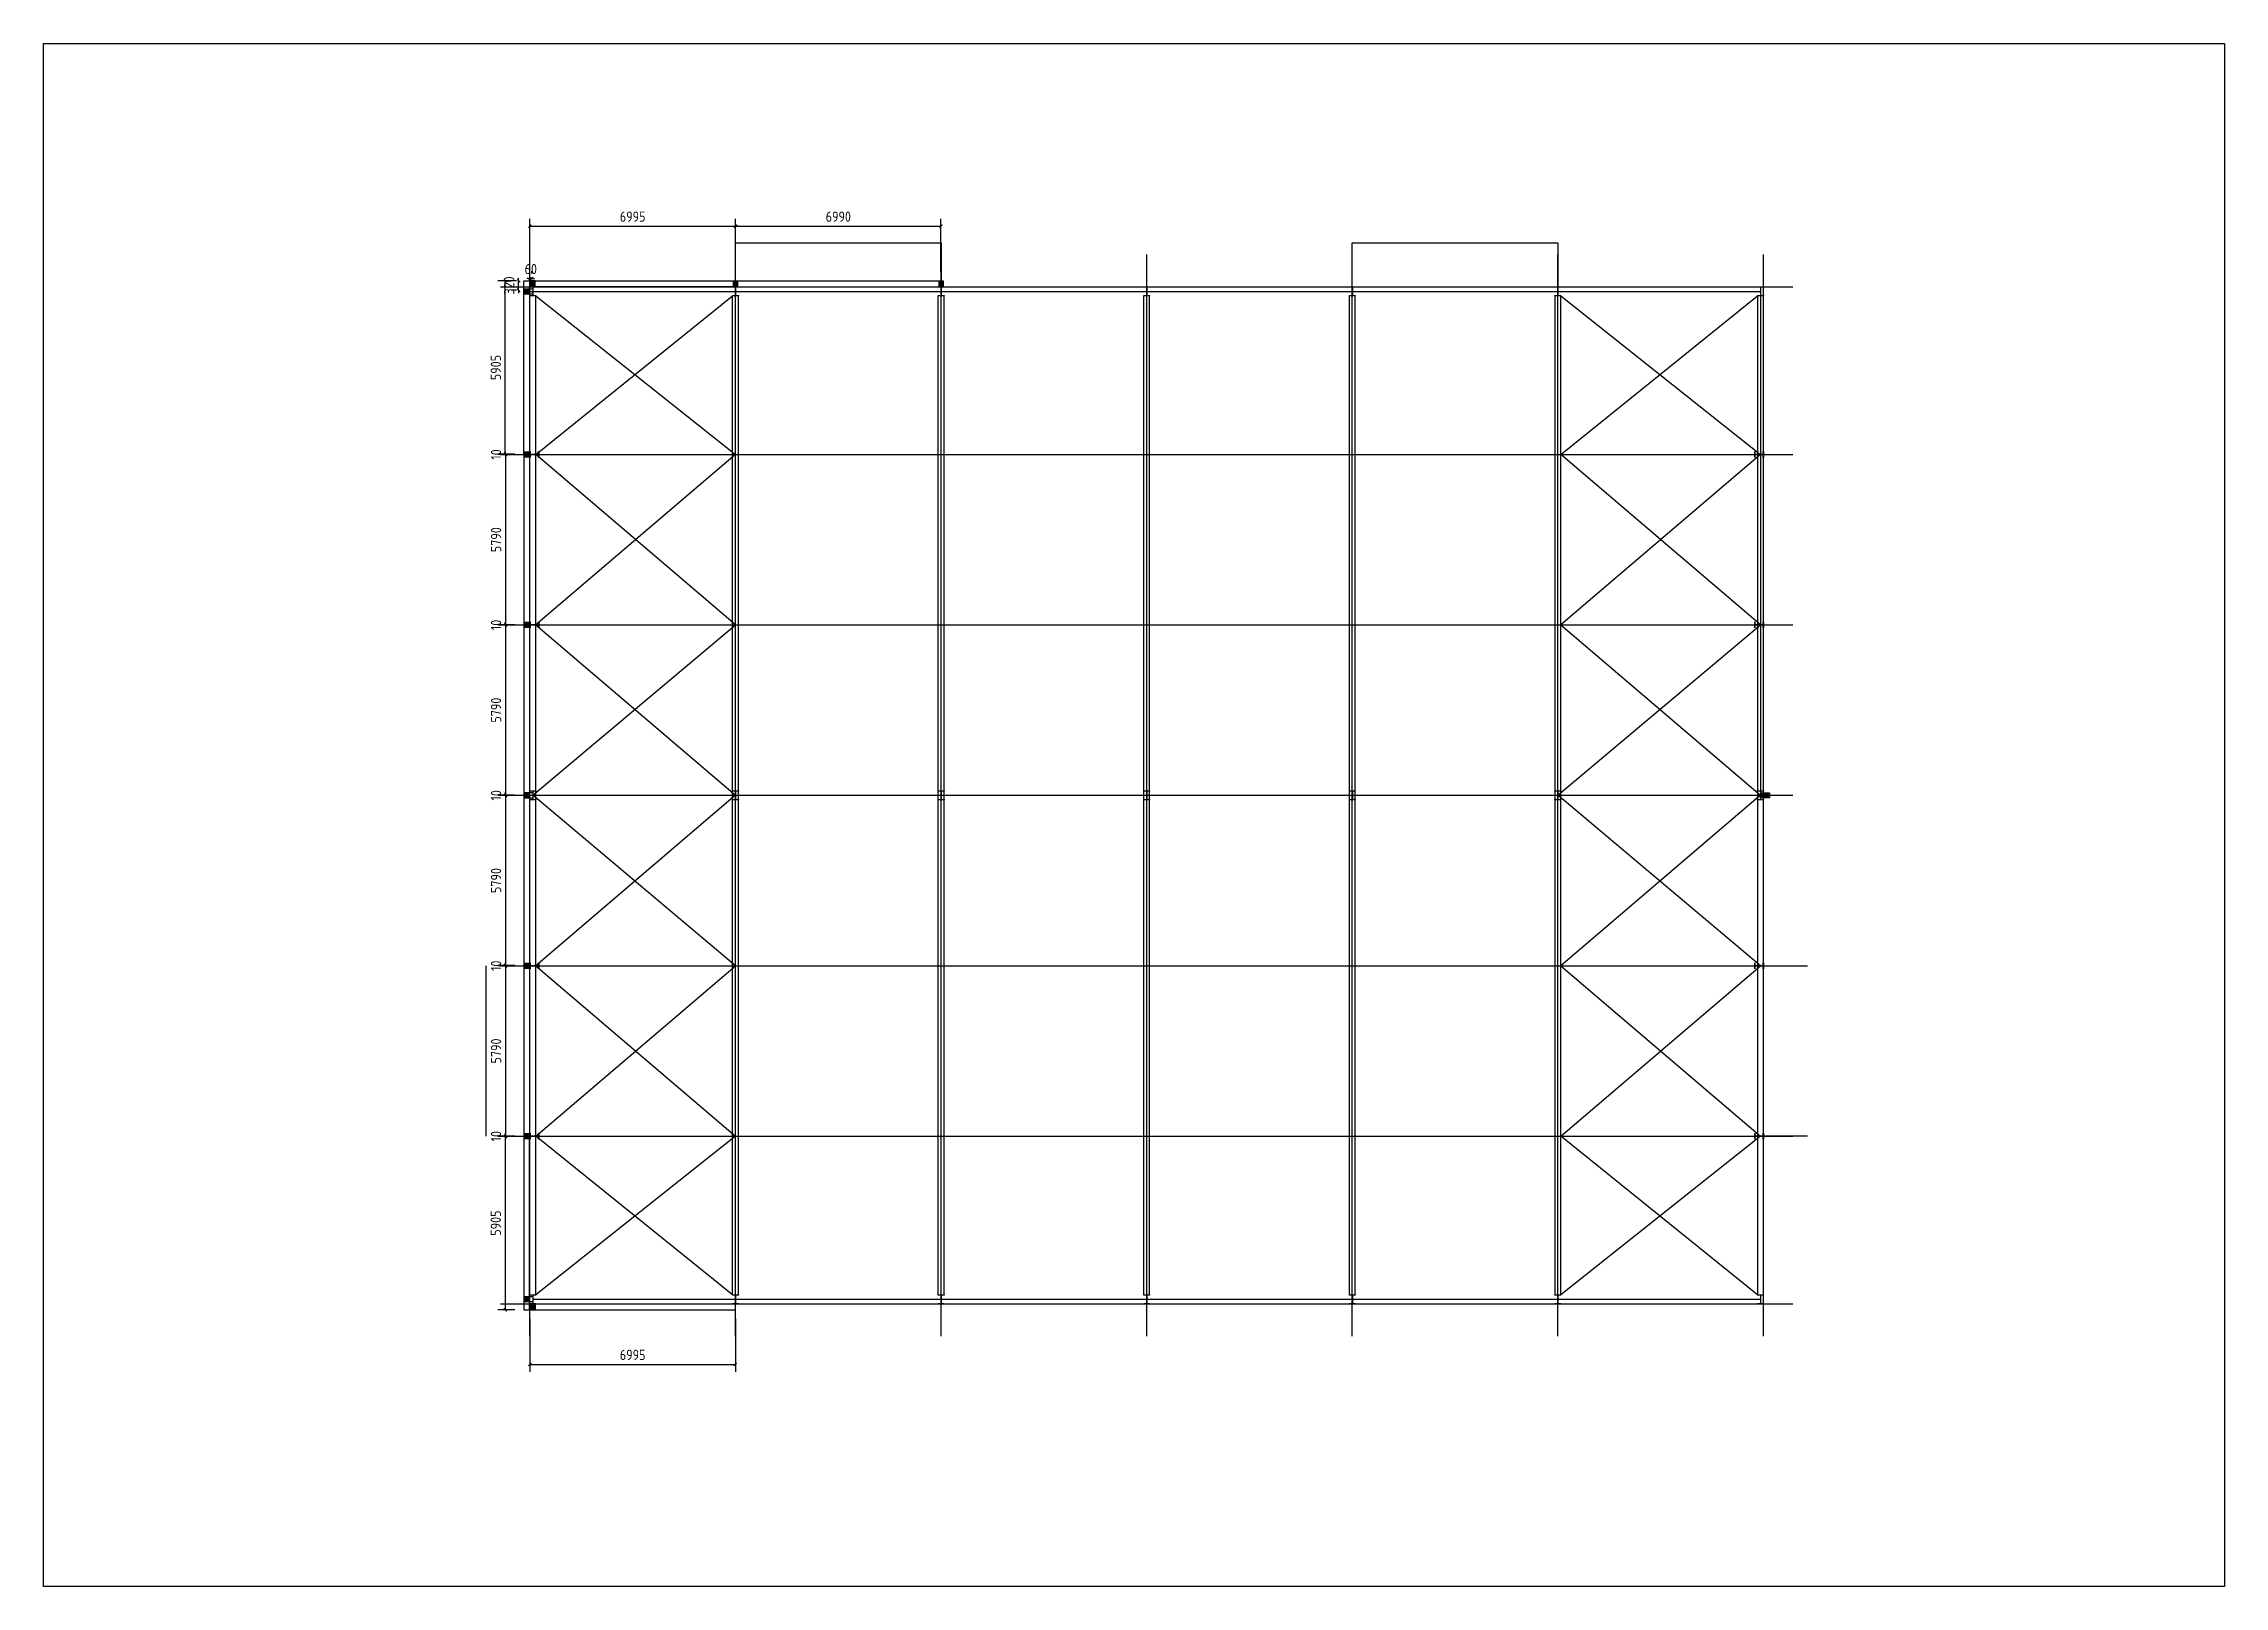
# Model space of a CAD drawing. Extents: x 102162 to 621267, y -39398 to 328893.
# Drawn here: x 220962 to 295212, y 212602 to 265102 of the extents above; entities that cross this region are included whole.
import ezdxf

# ---------------------------------------------------------------- set-up
doc = ezdxf.new("R2010")
doc.units = 0
doc.header["$LTSCALE"] = 1000
doc.header["$MEASUREMENT"] = 0
doc.linetypes.add('DOTE', pattern=[2.42, 2, -0.2, 0.02, -0.2])
doc.layers.add('DOTE', color=1, linetype='Continuous')
doc.styles.get("Standard").update_dxf_attribs({"font": 'gbenor.shx', "bigfont": 'gbcbig.shx'})
doc.dimstyles.get("Standard").update_dxf_attribs({"dimscale": 100, "dimtxt": 3.5, "dimasz": 1, "dimexe": 2.5, "dimexo": 3, "dimgap": 1.5, "dimtad": 1, "dimdec": 0, "dimzin": 0, "dimdsep": 46, "dimtxsty": 'Standard', "dimblk": 'ARCHTICK', "dimcen": 0.09, "dimadec": 0, "dimazin": 0, "dimtfac": 1, "dimtdec": 0, "dimtix": 1, "dimtmove": 2, "dimatfit": 3, "dimfxl": 1, "dimtolj": 1, "dimtzin": 0, "dimarcsym": 0})

msp = doc.modelspace()

# ---------------------------------------------------------------- blocks, each defined once
blk = doc.blocks.new('_ArchTick')
at = {"color": 0, "linetype": 'ByBlock', "const_width": 0.4}
blk.add_lwpolyline([(-0.5, -0.5), (0.5, 0.5)], dxfattribs=at)
blk = doc.blocks.new('*D1346')
at = {"color": 0, "lineweight": -2}
for p, q in [((237519, 257331), (237519, 259139)), ((244514, 257331), (244514, 259139)), ((237519, 258889), (244514, 258889))]:
    blk.add_line(p, q, dxfattribs=at)
at = {"layer": 'Defpoints', "color": 0}
for p in [(244514, 258889), (237519, 257031), (244514, 257031)]:
    blk.add_point(p, dxfattribs=at)
at = {"color": 0, "lineweight": -2, "xscale": 100, "yscale": 100, "zscale": 100, "rotation": 180}
blk.add_blockref('_ArchTick', (237519, 258889), dxfattribs=at)
at = {"color": 0, "lineweight": -2, "xscale": 100, "yscale": 100, "zscale": 100}
blk.add_blockref('_ArchTick', (244514, 258889), dxfattribs=at)
at = {"color": 0, "insert": (241017, 259214), "char_height": 350, "attachment_point": 5}
blk.add_mtext('\\A1;6995', dxfattribs=at)
blk = doc.blocks.new('*D1347')
at = {"color": 0, "lineweight": -2}
for p, q in [((244524, 257331), (244524, 259139)), ((251514, 257331), (251514, 259139)), ((244524, 258889), (251514, 258889))]:
    blk.add_line(p, q, dxfattribs=at)
at = {"layer": 'Defpoints', "color": 0}
for p in [(251514, 258889), (244524, 257031), (251514, 257031)]:
    blk.add_point(p, dxfattribs=at)
at = {"color": 0, "lineweight": -2, "xscale": 100, "yscale": 100, "zscale": 100, "rotation": 180}
blk.add_blockref('_ArchTick', (244524, 258889), dxfattribs=at)
at = {"color": 0, "lineweight": -2, "xscale": 100, "yscale": 100, "zscale": 100}
blk.add_blockref('_ArchTick', (251514, 258889), dxfattribs=at)
at = {"color": 0, "insert": (248019, 259214), "char_height": 350, "attachment_point": 5}
blk.add_mtext('\\A1;6990', dxfattribs=at)
blk = doc.blocks.new('*D1348')
at = {"color": 0, "lineweight": -2}
for p, q in [((237009, 251126), (236441, 251126)), ((237009, 251116), (236441, 251116)), ((236691, 251126), (236691, 251226)), ((236691, 251126), (236691, 251116)), ((236691, 251116), (236691, 251016))]:
    blk.add_line(p, q, dxfattribs=at)
at = {"layer": 'Defpoints', "color": 0}
for p in [(236691, 251116), (237309, 251126), (237309, 251116)]:
    blk.add_point(p, dxfattribs=at)
at = {"color": 0, "lineweight": -2, "xscale": 100, "yscale": 100, "zscale": 100}
for p, rotation in [((236691, 251126), 270), ((236691, 251116), 90)]:
    blk.add_blockref('_ArchTick', p, dxfattribs=dict(at, rotation=rotation))
at = {"color": 0, "insert": (236366, 251121), "char_height": 350, "attachment_point": 5, "rotation": 90}
blk.add_mtext('\\A1;10', dxfattribs=at)
blk = doc.blocks.new('*D1349')
at = {"color": 0, "lineweight": -2}
for p, q in [((237009, 251116), (236441, 251116)), ((236691, 251116), (236691, 245326)), ((237009, 245326), (236441, 245326))]:
    blk.add_line(p, q, dxfattribs=at)
at = {"layer": 'Defpoints', "color": 0}
for p in [(237309, 251116), (236691, 245326), (237309, 245326)]:
    blk.add_point(p, dxfattribs=at)
at = {"color": 0, "lineweight": -2, "xscale": 100, "yscale": 100, "zscale": 100}
for p, rotation in [((236691, 251116), 90), ((236691, 245326), 270)]:
    blk.add_blockref('_ArchTick', p, dxfattribs=dict(at, rotation=rotation))
at = {"color": 0, "insert": (236366, 248221), "char_height": 350, "attachment_point": 5, "rotation": 90}
blk.add_mtext('\\A1;5790', dxfattribs=at)
blk = doc.blocks.new('*D1350')
at = {"color": 0, "lineweight": -2}
for p, q in [((237009, 245326), (236441, 245326)), ((237009, 245316), (236441, 245316)), ((236691, 245326), (236691, 245426)), ((236691, 245326), (236691, 245316)), ((236691, 245316), (236691, 245216))]:
    blk.add_line(p, q, dxfattribs=at)
at = {"layer": 'Defpoints', "color": 0}
for p in [(236691, 245316), (237309, 245326), (237309, 245316)]:
    blk.add_point(p, dxfattribs=at)
at = {"color": 0, "lineweight": -2, "xscale": 100, "yscale": 100, "zscale": 100}
for p, rotation in [((236691, 245326), 270), ((236691, 245316), 90)]:
    blk.add_blockref('_ArchTick', p, dxfattribs=dict(at, rotation=rotation))
at = {"color": 0, "insert": (236366, 245321), "char_height": 350, "attachment_point": 5, "rotation": 90}
blk.add_mtext('\\A1;10', dxfattribs=at)
blk = doc.blocks.new('*D1351')
at = {"color": 0, "lineweight": -2}
for p, q in [((237009, 245316), (236441, 245316)), ((236691, 245316), (236691, 239526)), ((237009, 239526), (236441, 239526))]:
    blk.add_line(p, q, dxfattribs=at)
at = {"layer": 'Defpoints', "color": 0}
for p in [(237309, 245316), (236691, 239526), (237309, 239526)]:
    blk.add_point(p, dxfattribs=at)
at = {"color": 0, "lineweight": -2, "xscale": 100, "yscale": 100, "zscale": 100}
for p, rotation in [((236691, 245316), 90), ((236691, 239526), 270)]:
    blk.add_blockref('_ArchTick', p, dxfattribs=dict(at, rotation=rotation))
at = {"color": 0, "insert": (236366, 242421), "char_height": 350, "attachment_point": 5, "rotation": 90}
blk.add_mtext('\\A1;5790', dxfattribs=at)
blk = doc.blocks.new('*D1352')
at = {"color": 0, "lineweight": -2}
for p, q in [((237009, 239526), (236441, 239526)), ((237009, 239516), (236441, 239516)), ((236691, 239526), (236691, 239626)), ((236691, 239526), (236691, 239516)), ((236691, 239516), (236691, 239416))]:
    blk.add_line(p, q, dxfattribs=at)
at = {"layer": 'Defpoints', "color": 0}
for p in [(236691, 239516), (237309, 239526), (237309, 239516)]:
    blk.add_point(p, dxfattribs=at)
at = {"color": 0, "lineweight": -2, "xscale": 100, "yscale": 100, "zscale": 100}
for p, rotation in [((236691, 239526), 270), ((236691, 239516), 90)]:
    blk.add_blockref('_ArchTick', p, dxfattribs=dict(at, rotation=rotation))
at = {"color": 0, "insert": (236366, 239521), "char_height": 350, "attachment_point": 5, "rotation": 90}
blk.add_mtext('\\A1;10', dxfattribs=at)
blk = doc.blocks.new('*D1353')
at = {"color": 0, "lineweight": -2}
for p, q in [((237009, 239516), (236441, 239516)), ((236691, 239516), (236691, 233726)), ((237009, 233726), (236441, 233726))]:
    blk.add_line(p, q, dxfattribs=at)
at = {"layer": 'Defpoints', "color": 0}
for p in [(237309, 239516), (236691, 233726), (237309, 233726)]:
    blk.add_point(p, dxfattribs=at)
at = {"color": 0, "lineweight": -2, "xscale": 100, "yscale": 100, "zscale": 100}
for p, rotation in [((236691, 239516), 90), ((236691, 233726), 270)]:
    blk.add_blockref('_ArchTick', p, dxfattribs=dict(at, rotation=rotation))
at = {"color": 0, "insert": (236366, 236621), "char_height": 350, "attachment_point": 5, "rotation": 90}
blk.add_mtext('\\A1;5790', dxfattribs=at)
blk = doc.blocks.new('*D1354')
at = {"color": 0, "lineweight": -2}
for p, q in [((237009, 233726), (236441, 233726)), ((237009, 233716), (236441, 233716)), ((236691, 233726), (236691, 233826)), ((236691, 233726), (236691, 233716)), ((236691, 233716), (236691, 233616))]:
    blk.add_line(p, q, dxfattribs=at)
at = {"layer": 'Defpoints', "color": 0}
for p in [(236691, 233716), (237309, 233726), (237309, 233716)]:
    blk.add_point(p, dxfattribs=at)
at = {"color": 0, "lineweight": -2, "xscale": 100, "yscale": 100, "zscale": 100}
for p, rotation in [((236691, 233726), 270), ((236691, 233716), 90)]:
    blk.add_blockref('_ArchTick', p, dxfattribs=dict(at, rotation=rotation))
at = {"color": 0, "insert": (236366, 233721), "char_height": 350, "attachment_point": 5, "rotation": 90}
blk.add_mtext('\\A1;10', dxfattribs=at)
blk = doc.blocks.new('*D1355')
at = {"color": 0, "lineweight": -2}
for p, q in [((237009, 233716), (236441, 233716)), ((236691, 233716), (236691, 227926)), ((237009, 227926), (236441, 227926))]:
    blk.add_line(p, q, dxfattribs=at)
at = {"layer": 'Defpoints', "color": 0}
for p in [(237309, 233716), (236691, 227926), (237309, 227926)]:
    blk.add_point(p, dxfattribs=at)
at = {"color": 0, "lineweight": -2, "xscale": 100, "yscale": 100, "zscale": 100}
for p, rotation in [((236691, 233716), 90), ((236691, 227926), 270)]:
    blk.add_blockref('_ArchTick', p, dxfattribs=dict(at, rotation=rotation))
at = {"color": 0, "insert": (236366, 230821), "char_height": 350, "attachment_point": 5, "rotation": 90}
blk.add_mtext('\\A1;5790', dxfattribs=at)
blk = doc.blocks.new('*D1356')
at = {"color": 0, "lineweight": -2}
for p, q in [((236691, 227926), (236691, 228026)), ((237009, 227926), (236441, 227926)), ((237009, 227916), (236441, 227916)), ((236691, 227926), (236691, 227916)), ((236691, 227916), (236691, 227816))]:
    blk.add_line(p, q, dxfattribs=at)
at = {"layer": 'Defpoints', "color": 0}
for p in [(236691, 227916), (237309, 227926), (237309, 227916)]:
    blk.add_point(p, dxfattribs=at)
at = {"color": 0, "lineweight": -2, "xscale": 100, "yscale": 100, "zscale": 100}
for p, rotation in [((236691, 227926), 270), ((236691, 227916), 90)]:
    blk.add_blockref('_ArchTick', p, dxfattribs=dict(at, rotation=rotation))
at = {"color": 0, "insert": (236366, 227921), "char_height": 350, "attachment_point": 5, "rotation": 90}
blk.add_mtext('\\A1;10', dxfattribs=at)
blk = doc.blocks.new('*D1357')
at = {"color": 0, "lineweight": -2}
for p, q in [((237009, 257031), (236432, 257031)), ((236682, 251126), (236682, 257031)), ((237009, 251126), (236432, 251126))]:
    blk.add_line(p, q, dxfattribs=at)
at = {"layer": 'Defpoints', "color": 0}
for p in [(236682, 257031), (237309, 257031), (237309, 251126)]:
    blk.add_point(p, dxfattribs=at)
at = {"color": 0, "lineweight": -2, "xscale": 100, "yscale": 100, "zscale": 100}
for p, rotation in [((236682, 257031), 90), ((236682, 251126), 270)]:
    blk.add_blockref('_ArchTick', p, dxfattribs=dict(at, rotation=rotation))
at = {"color": 0, "insert": (236357, 254079), "char_height": 350, "attachment_point": 5, "rotation": 90}
blk.add_mtext('\\A1;5905', dxfattribs=at)
blk = doc.blocks.new('*D1358')
at = {"color": 0, "lineweight": -2}
for p, q in [((237519, 257106), (237419, 257106)), ((237519, 257331), (237519, 257356)), ((237519, 257106), (237579, 257106)), ((237579, 257281), (237579, 257356)), ((237579, 257106), (237679, 257106))]:
    blk.add_line(p, q, dxfattribs=at)
at = {"layer": 'Defpoints', "color": 0}
for p in [(237519, 257031), (237579, 257106), (237579, 256981)]:
    blk.add_point(p, dxfattribs=at)
at = {"color": 0, "lineweight": -2, "xscale": 100, "yscale": 100, "zscale": 100}
blk.add_blockref('_ArchTick', (237519, 257106), dxfattribs=at)
at = {"color": 0, "lineweight": -2, "xscale": 100, "yscale": 100, "zscale": 100, "rotation": 180}
blk.add_blockref('_ArchTick', (237579, 257106), dxfattribs=at)
at = {"color": 0, "insert": (237549, 257431), "char_height": 350, "attachment_point": 5}
blk.add_mtext('\\A1;60', dxfattribs=at)
blk = doc.blocks.new('*D1359')
at = {"color": 0, "lineweight": -2}
for p, q in [((237059, 257031), (236886, 257031)), ((237136, 257031), (237136, 257131)), ((237136, 256711), (237136, 257031)), ((237059, 256711), (236886, 256711)), ((237136, 256711), (237136, 256611))]:
    blk.add_line(p, q, dxfattribs=at)
at = {"layer": 'Defpoints', "color": 0}
for p in [(237136, 257031), (237359, 257031), (237359, 256711)]:
    blk.add_point(p, dxfattribs=at)
at = {"color": 0, "lineweight": -2, "xscale": 100, "yscale": 100, "zscale": 100}
for p, rotation in [((237136, 257031), 270), ((237136, 256711), 90)]:
    blk.add_blockref('_ArchTick', p, dxfattribs=dict(at, rotation=rotation))
at = {"color": 0, "insert": (236811, 256871), "char_height": 350, "attachment_point": 5, "rotation": 90}
blk.add_mtext('\\A1;320', dxfattribs=at)
blk = doc.blocks.new('*D1345')
at = {"color": 0, "lineweight": -2}
for p, q in [((237519, 221711), (237519, 219904)), ((244514, 221711), (244514, 219904)), ((237519, 220154), (244514, 220154))]:
    blk.add_line(p, q, dxfattribs=at)
at = {"layer": 'Defpoints', "color": 0}
for p in [(237519, 222011), (244514, 222011), (244514, 220154)]:
    blk.add_point(p, dxfattribs=at)
at = {"color": 0, "lineweight": -2, "xscale": 100, "yscale": 100, "zscale": 100, "rotation": 180}
blk.add_blockref('_ArchTick', (237519, 220154), dxfattribs=at)
at = {"color": 0, "lineweight": -2, "xscale": 100, "yscale": 100, "zscale": 100}
blk.add_blockref('_ArchTick', (244514, 220154), dxfattribs=at)
at = {"color": 0, "insert": (241017, 220479), "char_height": 350, "attachment_point": 5}
blk.add_mtext('\\A1;6995', dxfattribs=at)
blk = doc.blocks.new('*D1360')
at = {"color": 0, "lineweight": -2}
for p, q in [((237009, 227916), (236432, 227916)), ((236682, 227916), (236682, 222011)), ((237009, 222011), (236432, 222011))]:
    blk.add_line(p, q, dxfattribs=at)
at = {"layer": 'Defpoints', "color": 0}
for p in [(237309, 227916), (236682, 222011), (237309, 222011)]:
    blk.add_point(p, dxfattribs=at)
at = {"color": 0, "lineweight": -2, "xscale": 100, "yscale": 100, "zscale": 100}
for p, rotation in [((236682, 227916), 90), ((236682, 222011), 270)]:
    blk.add_blockref('_ArchTick', p, dxfattribs=dict(at, rotation=rotation))
at = {"color": 0, "insert": (236357, 224964), "char_height": 350, "attachment_point": 5, "rotation": 90}
blk.add_mtext('\\A1;5905', dxfattribs=at)

# ---------------------------------------------------------------- dimensions: what is measured, and where the dimension line sits
at = {"color": 6}
for base, p1, p2, picture, middle in [((244514.4, 258888.6), (237519.4, 257031.1), (244514.4, 257031.1), '*D1346', (241016.9, 259213.6)), ((251514.4, 258888.6), (244524.4, 257031.1), (251514.4, 257031.1), '*D1347', (248019.4, 259213.6)), ((244514.4, 220153.6), (237519.4, 222011.1), (244514.4, 222011.1), '*D1345', (241016.9, 220478.6))]:
    dim = msp.add_linear_dim(base=base, p1=p1, p2=p2, dimstyle='Standard', dxfattribs=at)
    dim.commit()
    dim.dimension.update_dxf_attribs({"geometry": picture, "text_midpoint": middle})
dim = msp.add_linear_dim(base=(237579.4, 257106.1), p1=(237519.4, 257031.1), p2=(237579.4, 256981.1), dimstyle='Standard')
dim.commit()
dim.dimension.update_dxf_attribs({"geometry": '*D1358', "text_midpoint": (237549.4, 257431.1)})
for p1, p2, distance, picture, middle in [((237309.4, 251126.1), (237309.4, 257031.1), 626.9, '*D1357', (236357.5, 254078.6)), ((237309.4, 227916.1), (237309.4, 222011.1), -626.9, '*D1360', (236357.5, 224963.6))]:
    dim = msp.add_aligned_dim(p1=p1, p2=p2, distance=distance, dimstyle='Standard', dxfattribs=at)
    dim.commit()
    dim.dimension.update_dxf_attribs({"geometry": picture, "text_midpoint": middle})
dim = msp.add_linear_dim(base=(237136, 257031.1), p1=(237359.4, 256711.1), p2=(237359.4, 257031.1), angle=90, dimstyle='Standard')
dim.commit()
dim.dimension.update_dxf_attribs({"geometry": '*D1359', "text_midpoint": (236811, 256871.1)})
for base, p1, p2, picture, middle in [((236690.5, 251116.1), (237309.4, 251126.1), (237309.4, 251116.1), '*D1348', (236365.5, 251121.1)), ((236690.5, 245326.1), (237309.4, 251116.1), (237309.4, 245326.1), '*D1349', (236365.5, 248221.1)), ((236690.5, 245316.1), (237309.4, 245326.1), (237309.4, 245316.1), '*D1350', (236365.5, 245321.1)), ((236690.5, 239526.1), (237309.4, 245316.1), (237309.4, 239526.1), '*D1351', (236365.5, 242421.1)), ((236690.5, 239516.1), (237309.4, 239526.1), (237309.4, 239516.1), '*D1352', (236365.5, 239521.1)), ((236690.5, 233726.1), (237309.4, 239516.1), (237309.4, 233726.1), '*D1353', (236365.5, 236621.1)), ((236690.5, 233716.1), (237309.4, 233726.1), (237309.4, 233716.1), '*D1354', (236365.5, 233721.1)), ((236690.5, 227926.1), (237309.4, 233716.1), (237309.4, 227926.1), '*D1355', (236365.5, 230821.1)), ((236690.5, 227916.1), (237309.4, 227926.1), (237309.4, 227916.1), '*D1356', (236365.5, 227921.1))]:
    dim = msp.add_linear_dim(base=base, p1=p1, p2=p2, angle=90, dimstyle='Standard', dxfattribs=at)
    dim.commit()
    dim.dimension.update_dxf_attribs({"geometry": picture, "text_midpoint": middle})

# ---------------------------------------------------------------- linework, layer by layer
for p, q in [((244519.4, 256821.1), (244519.4, 258321.1)), ((244519.4, 258321.1), (251519.4, 258321.1)), ((251519.4, 258321.1), (251519.4, 256821.1)), ((265519.4, 256821.1), (265519.4, 258321.1)), ((265519.4, 258321.1), (272519.4, 258321.1)), ((272519.4, 258321.1), (272519.4, 256821.1)), ((279416.4, 256521.1), (279416.4, 239671.1)), ((279422.4, 256521.1), (279422.4, 239671.1)), ((236019.4, 233721.1), (236019.4, 227921.1)), ((279519.4, 233721.1), (281019.4, 233721.1)), ((281019.4, 227921.1), (279519.4, 227921.1))]:
    msp.add_line(p, q)
at = {"color": 6}
for p, q in [((237309.4, 257031.1), (237509.4, 257031.1)), ((237309.4, 251126.1), (237309.4, 257031.1)), ((237509.4, 257031.1), (237509.4, 251126.1)), ((237699.4, 257031.1), (237519.4, 257031.1)), ((237519.4, 257031.1), (237519.4, 256831.1)), ((237519.4, 257031.1), (244514.4, 257031.1)), ((244514.4, 257031.1), (244514.4, 256831.1)), ((244524.4, 257031.1), (244524.4, 256831.1)), ((244524.4, 257031.1), (251514.4, 257031.1)), ((251514.4, 257031.1), (251514.4, 256831.1)), ((237539.4, 256831.1), (237519.4, 256831.1)), ((244514.4, 256831.1), (237519.4, 256831.1)), ((237719.4, 256521.1), (244519.4, 251121.1)), ((237719.4, 251121.1), (244419.4, 256521.1)), ((244524.4, 256831.1), (251514.4, 256831.1)), ((272619.4, 256521.1), (279419.4, 251121.1)), ((272619.4, 251121.1), (279319.4, 256521.1)), ((237509.4, 251126.1), (237309.4, 251126.1)), ((237509.4, 251116.1), (237309.4, 251116.1)), ((237309.4, 251116.1), (237309.4, 245326.1)), ((237509.4, 251116.1), (237509.4, 227926.1)), ((244519.4, 251121.1), (237719.4, 245321.1)), ((244519.4, 245321.1), (237719.4, 251121.1)), ((279419.4, 251121.1), (272619.4, 245321.1)), ((279419.4, 245321.1), (272619.4, 251121.1)), ((237319.4, 245326.1), (237309.4, 245326.1)), ((237309.4, 245326.1), (237509.4, 245326.1)), ((237309.4, 245316.1), (237309.4, 239526.1)), ((237319.4, 245316.1), (237309.4, 245316.1)), ((237309.4, 245316.1), (237509.4, 245316.1)), ((237619.4, 239521.1), (244519.4, 245321.1)), ((237719.4, 245321.1), (244519.4, 239521.1)), ((272519.4, 239521.1), (279419.4, 245321.1)), ((272619.4, 245321.1), (279419.4, 239521.1)), ((237319.4, 239526.1), (237309.4, 239526.1)), ((237309.4, 239526.1), (237509.4, 239526.1)), ((237309.4, 239516.1), (237309.4, 233726.1)), ((237319.4, 239516.1), (237309.4, 239516.1)), ((237309.4, 239516.1), (237509.4, 239516.1)), ((244519.4, 233721.1), (237619.4, 239521.1)), ((244519.4, 239521.1), (237719.4, 233721.1)), ((279419.4, 233721.1), (272519.4, 239521.1)), ((279419.4, 239521.1), (272619.4, 233721.1)), ((237319.4, 233726.1), (237309.4, 233726.1)), ((237309.4, 233726.1), (237509.4, 233726.1)), ((237309.4, 233716.1), (237309.4, 227926.1)), ((237319.4, 233716.1), (237309.4, 233716.1)), ((237309.4, 233716.1), (237509.4, 233716.1)), ((237719.4, 233721.1), (244519.4, 227921.1)), ((237719.4, 227921.1), (244519.4, 233721.1)), ((272619.4, 233721.1), (279419.4, 227921.1)), ((272619.4, 227921.1), (279419.4, 233721.1)), ((237319.4, 227926.1), (237309.4, 227926.1)), ((237309.4, 227926.1), (237509.4, 227926.1)), ((237309.4, 227916.1), (237309.4, 222221.1)), ((237319.4, 227916.1), (237309.4, 227916.1)), ((237309.4, 227916.1), (237509.4, 227916.1)), ((237309.4, 227916.1), (237309.4, 222011.1)), ((237509.4, 227916.1), (237509.4, 222221.1)), ((237509.4, 222011.1), (237509.4, 227916.1)), ((244519.4, 227921.1), (237719.4, 222521.1)), ((244419.4, 222521.1), (237719.4, 227921.1)), ((279419.4, 227921.1), (272619.4, 222521.1)), ((279319.4, 222521.1), (272619.4, 227921.1)), ((237309.4, 222221.1), (237509.4, 222221.1)), ((237309.4, 222221.1), (237509.4, 222221.1)), ((237309.4, 222011.1), (237509.4, 222011.1)), ((237539.4, 222211.1), (237519.4, 222211.1)), ((237519.4, 222011.1), (237519.4, 222211.1)), ((237519.4, 222011.1), (244514.4, 222011.1))]:
    msp.add_line(p, q, dxfattribs=at)
at = {"color": 2}
for p, q in [((237699.4, 257021.1), (237539.4, 257021.1)), ((237539.4, 257021.1), (237539.4, 256821.1)), ((237699.4, 256981.1), (237539.4, 256981.1)), ((237579.4, 257021.1), (237579.4, 256821.1)), ((237614.4, 256821.1), (237614.4, 257021.1)), ((237624.4, 256821.1), (237624.4, 257021.1)), ((237659.4, 256821.1), (237659.4, 257021.1)), ((237699.4, 256821.1), (237699.4, 257021.1)), ((244599.4, 257021.1), (244439.4, 257021.1)), ((244439.4, 257021.1), (244439.4, 256821.1)), ((244599.4, 256981.1), (244439.4, 256981.1)), ((244479.4, 257021.1), (244479.4, 256821.1)), ((244559.4, 256821.1), (244559.4, 257021.1)), ((244599.4, 256821.1), (244599.4, 257021.1)), ((251599.4, 257021.1), (251439.4, 257021.1)), ((251439.4, 257021.1), (251439.4, 256821.1)), ((251599.4, 256981.1), (251439.4, 256981.1)), ((251479.4, 257021.1), (251479.4, 256821.1)), ((251524.4, 256821.1), (251524.4, 257021.1)), ((251559.4, 256821.1), (251559.4, 257021.1)), ((251599.4, 256821.1), (251599.4, 257021.1)), ((237616.4, 256751.1), (237319.4, 256751.1)), ((237319.4, 256751.1), (237319.4, 256591.1)), ((237519.4, 256711.1), (237319.4, 256711.1)), ((237519.4, 256676.1), (237319.4, 256676.1)), ((237519.4, 256666.1), (237319.4, 256666.1)), ((237319.4, 256631.1), (237519.4, 256631.1)), ((237319.4, 256591.1), (237616.4, 256591.1)), ((237359.4, 256751.1), (237359.4, 256591.1)), ((237459.4, 256751.1), (237459.4, 256591.1)), ((237509.4, 256591.1), (237509.4, 256821.1)), ((237519.4, 256671.1), (237519.4, 256751.1)), ((237519.4, 256671.1), (272516.4, 256671.1)), ((237519.4, 256591.1), (237519.4, 256671.1)), ((237699.4, 256881.1), (237539.4, 256881.1)), ((237539.4, 256831.1), (237699.4, 256831.1)), ((237539.4, 256821.1), (237619.4, 256821.1)), ((237619.4, 256821.1), (237699.4, 256821.1)), ((244599.4, 256881.1), (244439.4, 256881.1)), ((244439.4, 256831.1), (244599.4, 256831.1)), ((244439.4, 256821.1), (244519.4, 256821.1)), ((244519.4, 256821.1), (244599.4, 256821.1)), ((251599.4, 256881.1), (251439.4, 256881.1)), ((251439.4, 256831.1), (251599.4, 256831.1)), ((251519.4, 256821.1), (251599.4, 256821.1)), ((272522.4, 256671.1), (279416.4, 256671.1)), ((237309.4, 251201.1), (237309.4, 251041.1)), ((237519.4, 251201.1), (237319.4, 251201.1)), ((237319.4, 251201.1), (237319.4, 251041.1)), ((237519.4, 251161.1), (237319.4, 251161.1)), ((237519.4, 251126.1), (237319.4, 251126.1)), ((237519.4, 251116.1), (237319.4, 251116.1)), ((237319.4, 251081.1), (237519.4, 251081.1)), ((237319.4, 251041.1), (237519.4, 251041.1)), ((237359.4, 251201.1), (237359.4, 251041.1)), ((237459.4, 251201.1), (237459.4, 251041.1)), ((237509.4, 251041.1), (237509.4, 251201.1)), ((237519.4, 251121.1), (237519.4, 251201.1)), ((237519.4, 251041.1), (237519.4, 251121.1)), ((237819.4, 251121.1), (244519.4, 251121.1)), ((272719.4, 251121.1), (279419.4, 251121.1)), ((237519.4, 245401.1), (237319.4, 245401.1)), ((237319.4, 245401.1), (237319.4, 245241.1)), ((237519.4, 245361.1), (237319.4, 245361.1)), ((237319.4, 245281.1), (237519.4, 245281.1)), ((237319.4, 245241.1), (237519.4, 245241.1)), ((237359.4, 245401.1), (237359.4, 245241.1)), ((237459.4, 245401.1), (237459.4, 245241.1)), ((237509.4, 245241.1), (237509.4, 245401.1)), ((237519.4, 245321.1), (237519.4, 245401.1)), ((237519.4, 245241.1), (237519.4, 245321.1)), ((237719.4, 245321.1), (244519.4, 245321.1)), ((272619.4, 245321.1), (279419.4, 245321.1)), ((237616.4, 239601.1), (237319.4, 239601.1)), ((237319.4, 239601.1), (237319.4, 239441.1)), ((237519.4, 239561.1), (237319.4, 239561.1)), ((237319.4, 239481.1), (237519.4, 239481.1)), ((237319.4, 239441.1), (237616.4, 239441.1)), ((237359.4, 239601.1), (237359.4, 239441.1)), ((237459.4, 239601.1), (237459.4, 239441.1)), ((237519.4, 239521.1), (237519.4, 239601.1)), ((237519.4, 239441.1), (237519.4, 239521.1)), ((237622.4, 239521.1), (279416.4, 239521.1)), ((279422.4, 239601.1), (279719.4, 239601.1)), ((279422.4, 239561.1), (279719.4, 239561.1)), ((279422.4, 239421.1), (279422.4, 239521.1)), ((279719.4, 239481.1), (279422.4, 239481.1)), ((279719.4, 239441.1), (279422.4, 239441.1)), ((279579.4, 239601.1), (279579.4, 239441.1)), ((279679.4, 239601.1), (279679.4, 239441.1)), ((279719.4, 239601.1), (279719.4, 239441.1)), ((237519.4, 233801.1), (237319.4, 233801.1)), ((237319.4, 233801.1), (237319.4, 233641.1)), ((237519.4, 233761.1), (237319.4, 233761.1)), ((237319.4, 233681.1), (237519.4, 233681.1)), ((237319.4, 233641.1), (237519.4, 233641.1)), ((237359.4, 233801.1), (237359.4, 233641.1)), ((237459.4, 233801.1), (237459.4, 233641.1)), ((237509.4, 233641.1), (237509.4, 233801.1)), ((237519.4, 233721.1), (237519.4, 233801.1)), ((237519.4, 233641.1), (237519.4, 233721.1)), ((237719.4, 233721.1), (244519.4, 233721.1)), ((272619.4, 233721.1), (279419.4, 233721.1)), ((237519.4, 228001.1), (237319.4, 228001.1)), ((237319.4, 228001.1), (237319.4, 227841.1)), ((237519.4, 227961.1), (237319.4, 227961.1)), ((237359.4, 228001.1), (237359.4, 227841.1)), ((237459.4, 228001.1), (237459.4, 227841.1)), ((237509.4, 227841.1), (237509.4, 228001.1)), ((237519.4, 227921.1), (237519.4, 228001.1)), ((237319.4, 227881.1), (237519.4, 227881.1)), ((237319.4, 227841.1), (237519.4, 227841.1)), ((237519.4, 227841.1), (237519.4, 227921.1)), ((237719.4, 227921.1), (244519.4, 227921.1)), ((272619.4, 227921.1), (279419.4, 227921.1)), ((237616.4, 222451.1), (237319.4, 222451.1)), ((237319.4, 222451.1), (237319.4, 222291.1)), ((237519.4, 222411.1), (237319.4, 222411.1)), ((237519.4, 222376.1), (237319.4, 222376.1)), ((237519.4, 222366.1), (237319.4, 222366.1)), ((237319.4, 222331.1), (237519.4, 222331.1)), ((237319.4, 222291.1), (237616.4, 222291.1)), ((237359.4, 222451.1), (237359.4, 222291.1)), ((237459.4, 222451.1), (237459.4, 222291.1)), ((237519.4, 222371.1), (237519.4, 222451.1)), ((237519.4, 222291.1), (237519.4, 222371.1)), ((237539.4, 222021.1), (237539.4, 222221.1)), ((237539.4, 222221.1), (237619.4, 222221.1)), ((237539.4, 222211.1), (237699.4, 222211.1)), ((237699.4, 222161.1), (237539.4, 222161.1)), ((237699.4, 222061.1), (237539.4, 222061.1)), ((237699.4, 222021.1), (237539.4, 222021.1)), ((237579.4, 222021.1), (237579.4, 222221.1)), ((237614.4, 222221.1), (237614.4, 222021.1)), ((237619.4, 222221.1), (237699.4, 222221.1)), ((237622.4, 222371.1), (279416.4, 222371.1)), ((237624.4, 222221.1), (237624.4, 222021.1)), ((237659.4, 222221.1), (237659.4, 222021.1)), ((237699.4, 222221.1), (237699.4, 222021.1))]:
    msp.add_line(p, q, dxfattribs=at)
at = {"color": 4}
for p, q in [((237519.4, 256811.1), (237519.4, 256821.1)), ((237519.4, 256821.1), (237619.4, 256821.1)), ((237719.4, 256811.1), (237519.4, 256811.1)), ((237519.4, 256521.1), (237519.4, 256531.1)), ((237519.4, 256531.1), (237719.4, 256531.1)), ((237619.4, 256521.1), (237519.4, 256521.1)), ((237519.4, 222521.1), (237519.4, 256521.1)), ((237619.4, 256821.1), (237719.4, 256821.1)), ((237619.4, 256821.1), (237719.4, 256821.1)), ((237719.4, 256521.1), (237619.4, 256521.1)), ((237719.4, 256821.1), (237719.4, 256811.1)), ((237719.4, 256531.1), (237719.4, 256521.1)), ((237719.4, 222521.1), (237719.4, 256521.1)), ((244419.4, 256811.1), (244419.4, 256821.1)), ((244419.4, 256821.1), (244519.4, 256821.1)), ((244419.4, 256821.1), (244519.4, 256821.1)), ((244619.4, 256811.1), (244419.4, 256811.1)), ((244419.4, 256521.1), (244419.4, 256531.1)), ((244419.4, 256531.1), (244619.4, 256531.1)), ((244519.4, 256521.1), (244419.4, 256521.1)), ((244419.4, 222521.1), (244419.4, 256521.1)), ((244519.4, 256821.1), (244619.4, 256821.1)), ((244619.4, 256521.1), (244519.4, 256521.1)), ((244619.4, 256821.1), (244619.4, 256811.1)), ((244619.4, 256531.1), (244619.4, 256521.1)), ((244619.4, 222521.1), (244619.4, 256521.1)), ((251419.4, 256811.1), (251419.4, 256821.1)), ((251419.4, 256821.1), (251519.4, 256821.1)), ((251419.4, 256821.1), (251519.4, 256821.1)), ((251619.4, 256811.1), (251419.4, 256811.1)), ((251419.4, 256521.1), (251419.4, 256531.1)), ((251419.4, 256531.1), (251619.4, 256531.1)), ((251519.4, 256521.1), (251419.4, 256521.1)), ((251419.4, 222521.1), (251419.4, 256521.1)), ((251519.4, 256821.1), (251619.4, 256821.1)), ((251619.4, 256521.1), (251519.4, 256521.1)), ((251619.4, 256821.1), (251619.4, 256811.1)), ((251619.4, 256531.1), (251619.4, 256521.1)), ((251619.4, 222521.1), (251619.4, 256521.1)), ((258419.4, 256811.1), (258419.4, 256821.1)), ((258419.4, 256821.1), (258519.4, 256821.1)), ((258619.4, 256811.1), (258419.4, 256811.1)), ((258419.4, 256521.1), (258419.4, 256531.1)), ((258419.4, 256531.1), (258619.4, 256531.1)), ((258519.4, 256521.1), (258419.4, 256521.1)), ((258419.4, 222521.1), (258419.4, 256521.1)), ((258519.4, 256821.1), (258619.4, 256821.1)), ((258619.4, 256521.1), (258519.4, 256521.1)), ((258619.4, 256821.1), (258619.4, 256811.1)), ((258619.4, 256531.1), (258619.4, 256521.1)), ((258619.4, 222521.1), (258619.4, 256521.1)), ((265419.4, 256811.1), (265419.4, 256821.1)), ((265419.4, 256821.1), (265519.4, 256821.1)), ((265619.4, 256811.1), (265419.4, 256811.1)), ((265419.4, 256521.1), (265419.4, 256531.1)), ((265419.4, 256531.1), (265619.4, 256531.1)), ((265519.4, 256521.1), (265419.4, 256521.1)), ((265419.4, 222521.1), (265419.4, 256521.1)), ((265519.4, 256821.1), (265619.4, 256821.1)), ((265619.4, 256521.1), (265519.4, 256521.1)), ((265619.4, 256821.1), (265619.4, 256811.1)), ((265619.4, 256531.1), (265619.4, 256521.1)), ((265619.4, 222521.1), (265619.4, 256521.1)), ((272419.4, 256811.1), (272419.4, 256821.1)), ((272419.4, 256821.1), (272519.4, 256821.1)), ((272419.4, 256821.1), (272519.4, 256821.1)), ((272619.4, 256811.1), (272419.4, 256811.1)), ((272419.4, 256521.1), (272419.4, 256531.1)), ((272419.4, 256531.1), (272619.4, 256531.1)), ((272519.4, 256521.1), (272419.4, 256521.1)), ((272419.4, 256521.1), (272419.4, 222521.1)), ((272519.4, 256821.1), (272619.4, 256821.1)), ((272519.4, 256821.1), (272619.4, 256821.1)), ((272619.4, 256521.1), (272519.4, 256521.1)), ((272619.4, 256821.1), (272619.4, 256811.1)), ((272619.4, 256531.1), (272619.4, 256521.1)), ((272619.4, 222521.1), (272619.4, 256521.1)), ((279319.4, 256811.1), (279319.4, 256821.1)), ((279519.4, 256811.1), (279319.4, 256811.1)), ((279319.4, 256521.1), (279319.4, 256531.1)), ((279319.4, 256531.1), (279519.4, 256531.1)), ((279419.4, 256521.1), (279319.4, 256521.1)), ((279319.4, 256521.1), (279319.4, 222521.1)), ((279519.4, 256521.1), (279419.4, 256521.1)), ((279519.4, 256821.1), (279519.4, 256811.1)), ((279519.4, 256531.1), (279519.4, 256521.1)), ((279519.4, 222521.1), (279519.4, 256521.1)), ((237519.4, 251121.1), (237519.4, 251221.1)), ((237519.4, 251221.1), (237529.4, 251221.1)), ((237519.4, 251021.1), (237519.4, 251121.1)), ((237529.4, 251021.1), (237519.4, 251021.1)), ((237529.4, 251221.1), (237529.4, 251021.1)), ((237809.4, 251021.1), (237809.4, 251221.1)), ((237809.4, 251221.1), (237819.4, 251221.1)), ((237819.4, 251021.1), (237809.4, 251021.1)), ((237819.4, 251221.1), (237819.4, 251121.1)), ((237819.4, 251121.1), (237819.4, 251021.1)), ((279219.4, 251121.1), (279219.4, 251221.1)), ((279219.4, 251221.1), (279229.4, 251221.1)), ((279219.4, 251021.1), (279219.4, 251121.1)), ((279229.4, 251021.1), (279219.4, 251021.1)), ((279229.4, 251221.1), (279229.4, 251021.1)), ((279509.4, 251021.1), (279509.4, 251221.1)), ((279509.4, 251221.1), (279519.4, 251221.1)), ((279519.4, 251021.1), (279509.4, 251021.1)), ((279519.4, 251221.1), (279519.4, 251121.1)), ((279519.4, 251121.1), (279519.4, 251021.1)), ((237519.4, 245321.1), (237519.4, 245421.1)), ((237519.4, 245421.1), (237529.4, 245421.1)), ((237519.4, 245321.1), (237519.4, 245421.1)), ((237519.4, 245221.1), (237519.4, 245321.1)), ((237529.4, 245221.1), (237519.4, 245221.1)), ((237529.4, 245421.1), (237529.4, 245221.1)), ((237809.4, 245221.1), (237809.4, 245421.1)), ((237809.4, 245421.1), (237819.4, 245421.1)), ((237819.4, 245221.1), (237809.4, 245221.1)), ((237819.4, 245421.1), (237819.4, 245321.1)), ((237819.4, 245321.1), (237819.4, 245221.1)), ((279219.4, 245321.1), (279219.4, 245421.1)), ((279219.4, 245421.1), (279229.4, 245421.1)), ((279219.4, 245221.1), (279219.4, 245321.1)), ((279229.4, 245221.1), (279219.4, 245221.1)), ((279229.4, 245421.1), (279229.4, 245221.1)), ((279509.4, 245221.1), (279509.4, 245421.1)), ((279509.4, 245421.1), (279519.4, 245421.1)), ((279519.4, 245221.1), (279509.4, 245221.1)), ((279519.4, 245421.1), (279519.4, 245321.1)), ((279519.4, 245321.1), (279519.4, 245221.1)), ((237519.4, 239661.1), (237519.4, 239671.1)), ((237519.4, 239671.1), (237619.4, 239671.1)), ((237719.4, 239661.1), (237519.4, 239661.1)), ((237519.4, 239371.1), (237519.4, 239381.1)), ((237519.4, 239381.1), (237719.4, 239381.1)), ((237619.4, 239371.1), (237519.4, 239371.1)), ((237619.4, 239671.1), (237719.4, 239671.1)), ((237719.4, 239371.1), (237619.4, 239371.1)), ((237719.4, 239671.1), (237719.4, 239661.1)), ((237719.4, 239381.1), (237719.4, 239371.1)), ((244419.4, 239661.1), (244419.4, 239671.1)), ((244419.4, 239671.1), (244519.4, 239671.1)), ((244619.4, 239661.1), (244419.4, 239661.1)), ((244419.4, 239371.1), (244419.4, 239381.1)), ((244419.4, 239381.1), (244619.4, 239381.1)), ((244519.4, 239371.1), (244419.4, 239371.1)), ((244519.4, 239671.1), (244619.4, 239671.1)), ((244619.4, 239371.1), (244519.4, 239371.1)), ((244619.4, 239671.1), (244619.4, 239661.1)), ((244619.4, 239381.1), (244619.4, 239371.1)), ((251419.4, 239661.1), (251419.4, 239671.1)), ((251419.4, 239671.1), (251519.4, 239671.1)), ((251619.4, 239661.1), (251419.4, 239661.1)), ((251419.4, 239371.1), (251419.4, 239381.1)), ((251419.4, 239381.1), (251619.4, 239381.1)), ((251519.4, 239371.1), (251419.4, 239371.1)), ((251519.4, 239671.1), (251619.4, 239671.1)), ((251619.4, 239371.1), (251519.4, 239371.1)), ((251619.4, 239671.1), (251619.4, 239661.1)), ((251619.4, 239381.1), (251619.4, 239371.1)), ((258419.4, 239661.1), (258419.4, 239671.1)), ((258419.4, 239671.1), (258519.4, 239671.1)), ((258619.4, 239661.1), (258419.4, 239661.1)), ((258419.4, 239371.1), (258419.4, 239381.1)), ((258419.4, 239381.1), (258619.4, 239381.1)), ((258519.4, 239371.1), (258419.4, 239371.1)), ((258519.4, 239671.1), (258619.4, 239671.1)), ((258619.4, 239371.1), (258519.4, 239371.1)), ((258619.4, 239671.1), (258619.4, 239661.1)), ((258619.4, 239381.1), (258619.4, 239371.1)), ((265419.4, 239661.1), (265419.4, 239671.1)), ((265419.4, 239671.1), (265519.4, 239671.1)), ((265619.4, 239661.1), (265419.4, 239661.1)), ((265419.4, 239371.1), (265419.4, 239381.1)), ((265419.4, 239381.1), (265619.4, 239381.1)), ((265519.4, 239371.1), (265419.4, 239371.1)), ((265519.4, 239671.1), (265619.4, 239671.1)), ((265619.4, 239371.1), (265519.4, 239371.1)), ((265619.4, 239671.1), (265619.4, 239661.1)), ((265619.4, 239381.1), (265619.4, 239371.1)), ((272419.4, 239661.1), (272419.4, 239671.1)), ((272419.4, 239671.1), (272519.4, 239671.1)), ((272619.4, 239661.1), (272419.4, 239661.1)), ((272419.4, 239371.1), (272419.4, 239381.1)), ((272419.4, 239381.1), (272619.4, 239381.1)), ((272519.4, 239371.1), (272419.4, 239371.1)), ((272519.4, 239671.1), (272619.4, 239671.1)), ((272619.4, 239371.1), (272519.4, 239371.1)), ((272619.4, 239671.1), (272619.4, 239661.1)), ((272619.4, 239381.1), (272619.4, 239371.1)), ((279319.4, 239661.1), (279319.4, 239671.1)), ((279319.4, 239671.1), (279419.4, 239671.1)), ((279519.4, 239661.1), (279319.4, 239661.1)), ((279319.4, 239371.1), (279319.4, 239381.1)), ((279319.4, 239381.1), (279519.4, 239381.1)), ((279419.4, 239371.1), (279319.4, 239371.1)), ((279419.4, 239671.1), (279519.4, 239671.1)), ((279519.4, 239371.1), (279419.4, 239371.1)), ((279519.4, 239671.1), (279519.4, 239661.1)), ((279519.4, 239381.1), (279519.4, 239371.1)), ((237519.4, 233721.1), (237519.4, 233821.1)), ((237519.4, 233821.1), (237529.4, 233821.1)), ((237519.4, 233721.1), (237519.4, 233821.1)), ((237519.4, 233621.1), (237519.4, 233721.1)), ((237529.4, 233621.1), (237519.4, 233621.1)), ((237529.4, 233821.1), (237529.4, 233621.1)), ((237809.4, 233621.1), (237809.4, 233821.1)), ((237809.4, 233821.1), (237819.4, 233821.1)), ((237819.4, 233621.1), (237809.4, 233621.1)), ((237819.4, 233821.1), (237819.4, 233721.1)), ((237819.4, 233721.1), (237819.4, 233621.1)), ((279219.4, 233721.1), (279219.4, 233821.1)), ((279219.4, 233821.1), (279229.4, 233821.1)), ((279219.4, 233621.1), (279219.4, 233721.1)), ((279229.4, 233621.1), (279219.4, 233621.1)), ((279229.4, 233821.1), (279229.4, 233621.1)), ((279509.4, 233621.1), (279509.4, 233821.1)), ((279509.4, 233821.1), (279519.4, 233821.1)), ((279519.4, 233621.1), (279509.4, 233621.1)), ((279519.4, 233821.1), (279519.4, 233721.1)), ((279519.4, 233721.1), (279519.4, 233621.1)), ((237519.4, 227921.1), (237519.4, 228021.1)), ((237519.4, 228021.1), (237529.4, 228021.1)), ((237519.4, 227921.1), (237519.4, 228021.1)), ((237529.4, 228021.1), (237529.4, 227821.1)), ((237809.4, 227821.1), (237809.4, 228021.1)), ((237809.4, 228021.1), (237819.4, 228021.1)), ((237819.4, 228021.1), (237819.4, 227921.1)), ((279219.4, 227921.1), (279219.4, 228021.1)), ((279219.4, 228021.1), (279229.4, 228021.1)), ((279229.4, 228021.1), (279229.4, 227821.1)), ((279509.4, 227821.1), (279509.4, 228021.1)), ((279509.4, 228021.1), (279519.4, 228021.1)), ((279519.4, 228021.1), (279519.4, 227921.1)), ((237519.4, 227821.1), (237519.4, 227921.1)), ((237529.4, 227821.1), (237519.4, 227821.1)), ((237819.4, 227821.1), (237809.4, 227821.1)), ((237819.4, 227921.1), (237819.4, 227821.1)), ((279219.4, 227821.1), (279219.4, 227921.1)), ((279229.4, 227821.1), (279219.4, 227821.1)), ((279519.4, 227821.1), (279509.4, 227821.1)), ((279519.4, 227921.1), (279519.4, 227821.1)), ((237519.4, 222511.1), (237519.4, 222521.1)), ((237519.4, 222521.1), (237619.4, 222521.1)), ((237719.4, 222511.1), (237519.4, 222511.1)), ((237519.4, 222221.1), (237519.4, 222231.1)), ((237519.4, 222231.1), (237719.4, 222231.1)), ((237619.4, 222221.1), (237519.4, 222221.1)), ((237519.4, 222221.1), (237619.4, 222221.1)), ((237619.4, 222521.1), (237719.4, 222521.1)), ((237719.4, 222221.1), (237619.4, 222221.1)), ((237619.4, 222221.1), (237719.4, 222221.1)), ((237619.4, 222221.1), (237719.4, 222221.1)), ((237719.4, 222521.1), (237719.4, 222511.1)), ((237719.4, 222231.1), (237719.4, 222221.1)), ((244419.4, 222511.1), (244419.4, 222521.1)), ((244419.4, 222521.1), (244519.4, 222521.1)), ((244619.4, 222511.1), (244419.4, 222511.1)), ((244419.4, 222221.1), (244419.4, 222231.1)), ((244419.4, 222231.1), (244619.4, 222231.1)), ((244519.4, 222221.1), (244419.4, 222221.1)), ((244519.4, 222521.1), (244619.4, 222521.1)), ((244619.4, 222221.1), (244519.4, 222221.1)), ((244619.4, 222521.1), (244619.4, 222511.1)), ((244619.4, 222231.1), (244619.4, 222221.1)), ((251419.4, 222511.1), (251419.4, 222521.1)), ((251419.4, 222521.1), (251519.4, 222521.1)), ((251619.4, 222511.1), (251419.4, 222511.1)), ((251419.4, 222221.1), (251419.4, 222231.1)), ((251419.4, 222231.1), (251619.4, 222231.1)), ((251519.4, 222221.1), (251419.4, 222221.1)), ((251519.4, 222521.1), (251619.4, 222521.1)), ((251619.4, 222221.1), (251519.4, 222221.1)), ((251619.4, 222521.1), (251619.4, 222511.1)), ((251619.4, 222231.1), (251619.4, 222221.1)), ((258419.4, 222511.1), (258419.4, 222521.1)), ((258419.4, 222521.1), (258519.4, 222521.1)), ((258619.4, 222511.1), (258419.4, 222511.1)), ((258419.4, 222221.1), (258419.4, 222231.1)), ((258419.4, 222231.1), (258619.4, 222231.1)), ((258519.4, 222221.1), (258419.4, 222221.1)), ((258519.4, 222521.1), (258619.4, 222521.1)), ((258619.4, 222221.1), (258519.4, 222221.1)), ((258619.4, 222521.1), (258619.4, 222511.1)), ((258619.4, 222231.1), (258619.4, 222221.1)), ((265419.4, 222511.1), (265419.4, 222521.1)), ((265419.4, 222521.1), (265519.4, 222521.1)), ((265619.4, 222511.1), (265419.4, 222511.1)), ((265419.4, 222221.1), (265419.4, 222231.1)), ((265419.4, 222231.1), (265619.4, 222231.1)), ((265519.4, 222221.1), (265419.4, 222221.1)), ((265519.4, 222521.1), (265619.4, 222521.1)), ((265619.4, 222221.1), (265519.4, 222221.1)), ((265619.4, 222521.1), (265619.4, 222511.1)), ((265619.4, 222231.1), (265619.4, 222221.1)), ((272419.4, 222511.1), (272419.4, 222521.1)), ((272419.4, 222521.1), (272519.4, 222521.1)), ((272619.4, 222511.1), (272419.4, 222511.1)), ((272419.4, 222221.1), (272419.4, 222231.1)), ((272419.4, 222231.1), (272619.4, 222231.1)), ((272519.4, 222221.1), (272419.4, 222221.1)), ((272519.4, 222521.1), (272619.4, 222521.1)), ((272619.4, 222221.1), (272519.4, 222221.1)), ((272619.4, 222521.1), (272619.4, 222511.1)), ((272619.4, 222231.1), (272619.4, 222221.1)), ((279319.4, 222511.1), (279319.4, 222521.1)), ((279319.4, 222521.1), (279419.4, 222521.1)), ((279519.4, 222511.1), (279319.4, 222511.1)), ((279319.4, 222221.1), (279319.4, 222231.1)), ((279319.4, 222231.1), (279519.4, 222231.1)), ((279419.4, 222221.1), (279319.4, 222221.1)), ((279419.4, 222521.1), (279519.4, 222521.1)), ((279519.4, 222221.1), (279419.4, 222221.1)), ((279519.4, 222521.1), (279519.4, 222511.1)), ((279519.4, 222231.1), (279519.4, 222221.1))]:
    msp.add_line(p, q, dxfattribs=at)
at = {"color": 4, "linetype": 'DOTE'}
for p, q in [((237616.4, 256811.1), (237616.4, 256531.1)), ((237622.4, 256811.1), (237622.4, 256531.1)), ((244516.4, 256811.1), (244516.4, 256531.1)), ((244522.4, 256811.1), (244522.4, 256531.1)), ((251516.4, 256811.1), (251516.4, 256531.1)), ((251522.4, 256811.1), (251522.4, 256531.1)), ((258516.4, 256811.1), (258516.4, 256531.1)), ((258522.4, 256811.1), (258522.4, 256531.1)), ((265516.4, 256811.1), (265516.4, 256531.1)), ((265522.4, 256811.1), (265522.4, 256531.1)), ((272516.4, 256811.1), (272516.4, 256531.1)), ((272522.4, 256811.1), (272522.4, 256531.1)), ((279416.4, 256811.1), (279416.4, 256531.1)), ((279422.4, 256811.1), (279422.4, 256531.1)), ((237809.4, 251124.1), (237529.4, 251124.1)), ((237809.4, 251118.1), (237529.4, 251118.1)), ((279509.4, 251124.1), (279229.4, 251124.1)), ((279509.4, 251118.1), (279229.4, 251118.1)), ((237809.4, 245324.1), (237529.4, 245324.1)), ((237809.4, 245318.1), (237529.4, 245318.1)), ((279509.4, 245324.1), (279229.4, 245324.1)), ((279509.4, 245318.1), (279229.4, 245318.1)), ((237616.4, 239661.1), (237616.4, 239381.1)), ((237622.4, 239661.1), (237622.4, 239381.1)), ((244516.4, 239661.1), (244516.4, 239381.1)), ((244522.4, 239661.1), (244522.4, 239381.1)), ((251516.4, 239661.1), (251516.4, 239381.1)), ((251522.4, 239661.1), (251522.4, 239381.1)), ((258516.4, 239661.1), (258516.4, 239381.1)), ((258522.4, 239661.1), (258522.4, 239381.1)), ((265516.4, 239661.1), (265516.4, 239381.1)), ((265522.4, 239661.1), (265522.4, 239381.1)), ((272516.4, 239661.1), (272516.4, 239381.1)), ((272522.4, 239661.1), (272522.4, 239381.1)), ((279416.4, 239661.1), (279416.4, 239381.1)), ((279422.4, 239661.1), (279422.4, 239381.1)), ((237809.4, 233724.1), (237529.4, 233724.1)), ((237809.4, 233718.1), (237529.4, 233718.1)), ((279509.4, 233724.1), (279229.4, 233724.1)), ((279509.4, 233718.1), (279229.4, 233718.1)), ((237809.4, 227924.1), (237529.4, 227924.1)), ((237809.4, 227918.1), (237529.4, 227918.1)), ((279509.4, 227924.1), (279229.4, 227924.1)), ((279509.4, 227918.1), (279229.4, 227918.1)), ((237616.4, 222511.1), (237616.4, 222231.1)), ((237622.4, 222511.1), (237622.4, 222231.1)), ((244516.4, 222511.1), (244516.4, 222231.1)), ((244522.4, 222511.1), (244522.4, 222231.1)), ((251516.4, 222511.1), (251516.4, 222231.1)), ((251522.4, 222511.1), (251522.4, 222231.1)), ((258516.4, 222511.1), (258516.4, 222231.1)), ((258522.4, 222511.1), (258522.4, 222231.1)), ((265516.4, 222511.1), (265516.4, 222231.1)), ((265522.4, 222511.1), (265522.4, 222231.1)), ((272516.4, 222511.1), (272516.4, 222231.1)), ((272522.4, 222511.1), (272522.4, 222231.1)), ((279416.4, 222511.1), (279416.4, 222231.1)), ((279422.4, 222511.1), (279422.4, 222231.1))]:
    msp.add_line(p, q, dxfattribs=at)
at = {"color": 1, "linetype": 'DOTE'}
for p, q in [((244519.4, 256821.1), (244519.4, 256521.1)), ((251519.4, 256821.1), (251519.4, 256521.1)), ((258519.4, 256821.1), (258519.4, 256521.1)), ((265519.4, 256821.1), (265519.4, 256521.1)), ((272519.4, 256821.1), (272519.4, 256521.1)), ((279419.4, 256821.1), (279419.4, 256521.1)), ((237619.4, 239671.1), (237619.4, 239371.1)), ((244519.4, 239671.1), (244519.4, 239371.1)), ((251519.4, 239671.1), (251519.4, 239371.1)), ((258519.4, 239671.1), (258519.4, 239371.1)), ((265519.4, 239671.1), (265519.4, 239371.1)), ((272519.4, 239671.1), (272519.4, 239371.1)), ((279419.4, 239671.1), (279419.4, 239371.1)), ((237619.4, 222521.1), (237619.4, 222221.1)), ((244519.4, 222521.1), (244519.4, 222221.1)), ((251519.4, 222521.1), (251519.4, 222221.1)), ((258519.4, 222521.1), (258519.4, 222221.1)), ((265519.4, 222521.1), (265519.4, 222221.1)), ((272519.4, 222521.1), (272519.4, 222221.1)), ((279419.4, 222521.1), (279419.4, 222221.1))]:
    msp.add_line(p, q, dxfattribs=at)
at = {"color": 1}
msp.add_line((279419.4, 256521.1), (279419.4, 239671.1), dxfattribs=at)
msp.add_lwpolyline([(220961.7, 265101.7), (295211.7, 265101.7), (295211.7, 212601.7), (220961.7, 212601.7)], close=True)
at = {"color": 2}
for centre in [(237579.4, 256981.1), (237659.4, 256981.1), (244479.4, 256981.1), (244559.4, 256981.1), (251479.4, 256981.1), (251559.4, 256981.1), (237359.4, 256711.1), (237359.4, 256631.1), (237459.4, 256711.1), (237459.4, 256631.1), (237579.4, 256881.1), (237659.4, 256881.1), (244479.4, 256881.1), (244559.4, 256881.1), (251479.4, 256881.1), (251559.4, 256881.1), (237359.4, 251161.1), (237359.4, 251081.1), (237459.4, 251161.1), (237459.4, 251081.1), (237359.4, 245361.1), (237359.4, 245281.1), (237459.4, 245361.1), (237459.4, 245281.1), (237359.4, 239561.1), (237359.4, 239481.1), (237459.4, 239561.1), (237459.4, 239481.1), (279579.4, 239561.1), (279579.4, 239481.1), (279679.4, 239561.1), (279679.4, 239481.1), (237359.4, 233761.1), (237359.4, 233681.1), (237459.4, 233761.1), (237459.4, 233681.1), (237359.4, 227961.1), (237459.4, 227961.1), (237359.4, 227881.1), (237459.4, 227881.1), (237359.4, 222411.1), (237359.4, 222331.1), (237459.4, 222411.1), (237459.4, 222331.1), (237579.4, 222161.1), (237579.4, 222061.1), (237659.4, 222161.1), (237659.4, 222061.1)]:
    msp.add_circle(centre, 7, dxfattribs=at)
at = {"layer": 'DOTE'}
for p, q in [((237519.4, 221121.1), (237519.4, 257921.1)), ((244519.4, 221121.1), (244519.4, 257921.1)), ((251519.4, 221121.1), (251519.4, 257921.1)), ((258519.4, 221121.1), (258519.4, 257921.1)), ((265519.4, 221121.1), (265519.4, 257921.1)), ((272519.4, 221121.1), (272519.4, 257921.1)), ((279519.4, 221121.1), (279519.4, 257921.1)), ((236519.4, 256821.1), (280519.4, 256821.1)), ((236519.4, 251121.1), (280519.4, 251121.1)), ((236519.4, 245321.1), (280519.4, 245321.1)), ((236519.4, 239521.1), (280519.4, 239521.1)), ((236519.4, 233721.1), (280519.4, 233721.1)), ((236519.4, 227921.1), (280519.4, 227921.1)), ((236519.4, 222221.1), (280519.4, 222221.1))]:
    msp.add_line(p, q, dxfattribs=at)

msp.set_redraw_order([(e.dxf.handle, doc.entitydb.next_handle()) for e in msp.query("TEXT MTEXT ATTDEF DIMENSION ARC_DIMENSION")])  # texts and dimensions are drawn at this point

doc.saveas('drawing.dxf')
